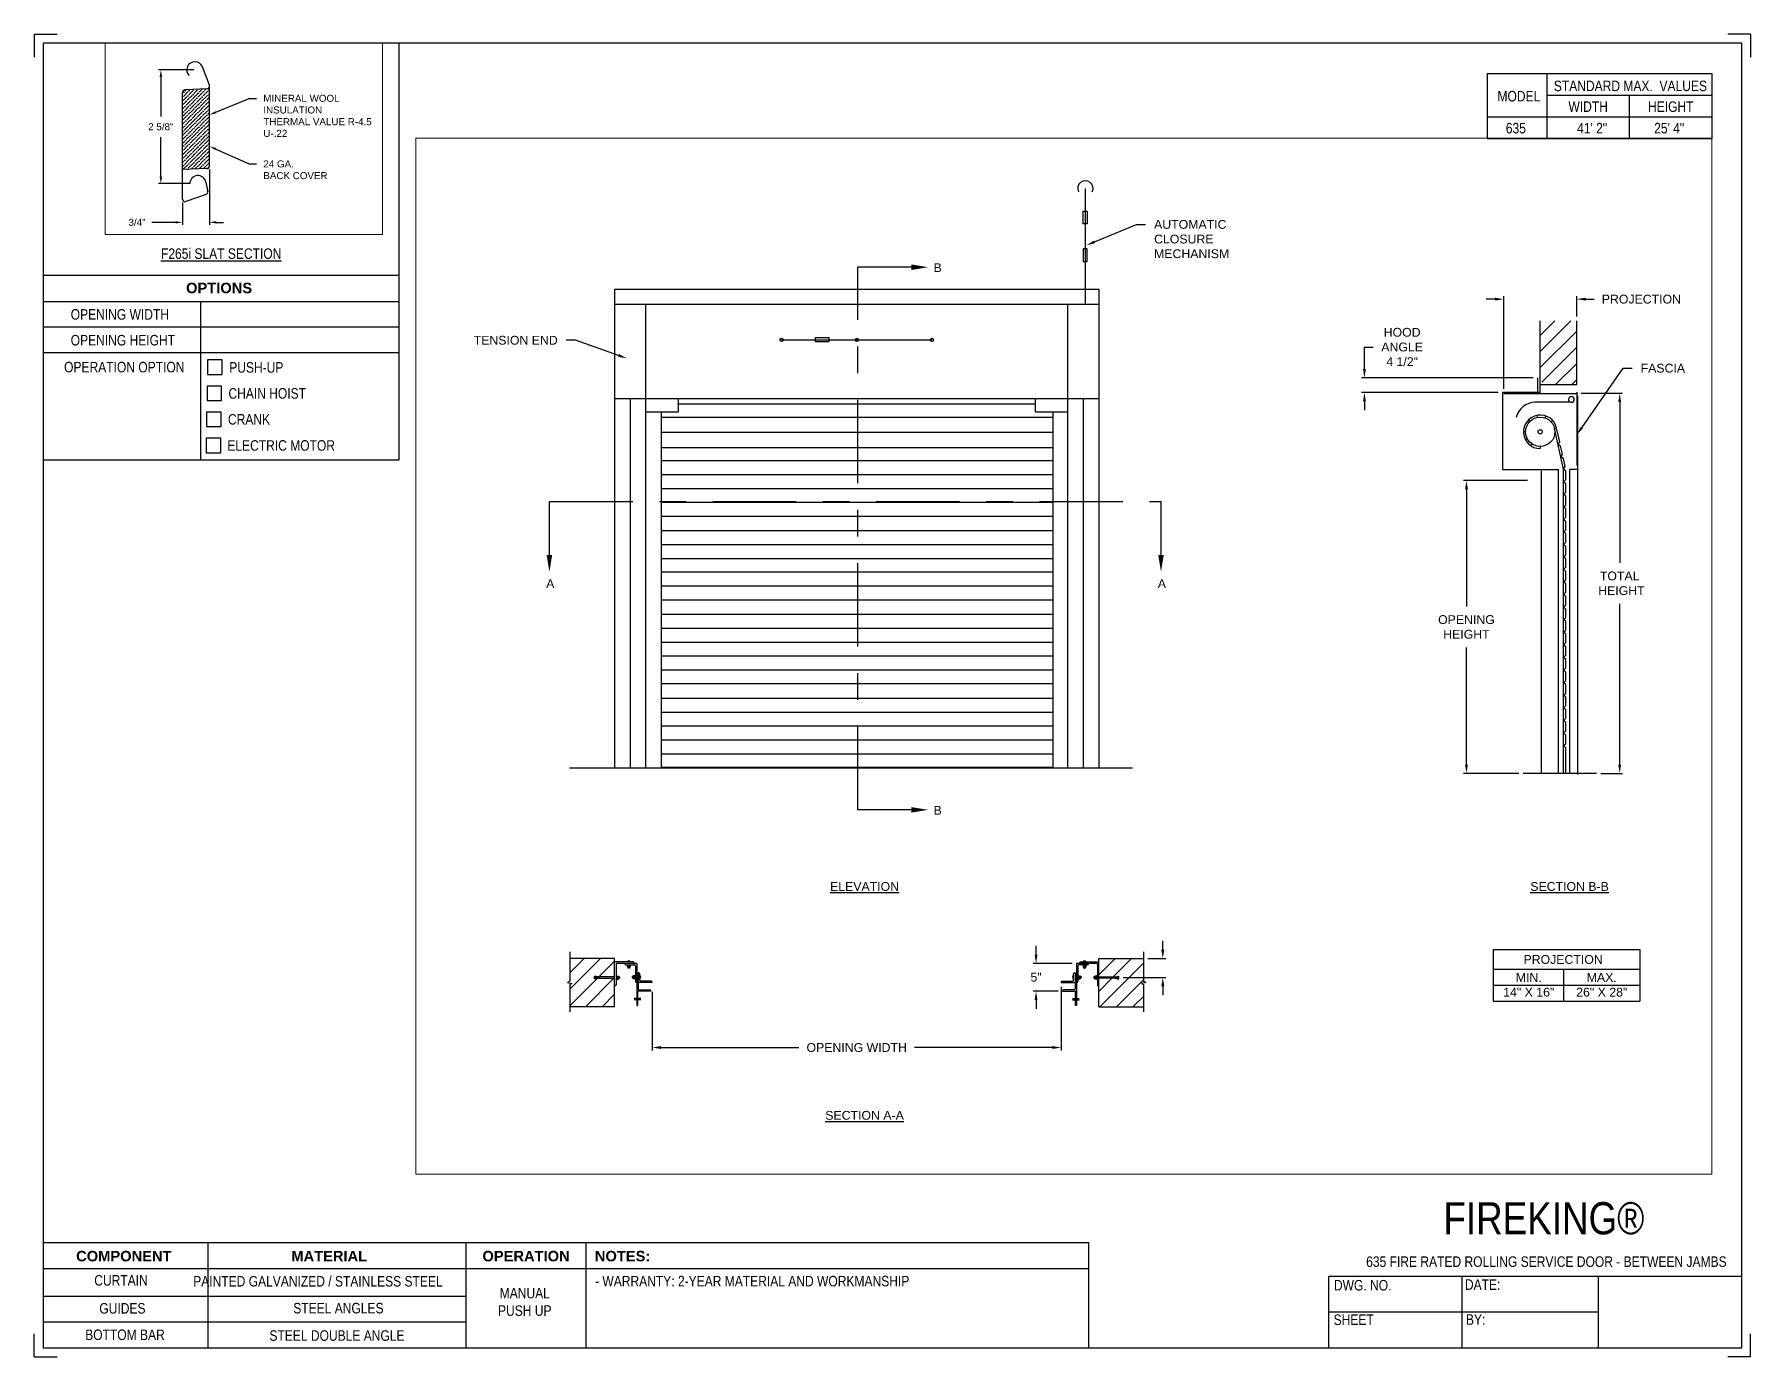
# Paper-space layout '635 BETWEEN JAMBS' of a CAD drawing. Header units: inches. Extents: x 0.1 to 10.9, y 0.1 to 8.4.
# The model-space entities are those that its viewports show. They can reach past a viewport. Long polylines and large blocks are cut down to what shows.
import ezdxf
from ezdxf import colors
from ezdxf.entities.mleader import LeaderData, LeaderLine
from ezdxf.math import Vec2, Vec3

# ---------------------------------------------------------------- set-up
doc = ezdxf.new("R2010")
doc.units = ezdxf.units.IN
doc.header["$LTSCALE"] = 0.25
doc.header["$MEASUREMENT"] = 0
doc.linetypes.add('CENTER', pattern=[2, 1.25, -0.25, 0.25, -0.25])
for name, color, linetype in [('635 BETWEEN JAMBS', 7, 'Continuous'), ('ANNOTATIONS', 1, 'Continuous'), ('DETAILS', 4, 'Continuous'), ('SECTION CUTS', 6, 'CENTER'), ('TITLE BLOCK', 7, 'Continuous')]:
    doc.layers.add(name, color=color, linetype=linetype)
doc.styles.add('ARIAL', font='arial.ttf', dxfattribs={"height": 0.09375})
doc.styles.add('CADdetails-DIMENSIONS', font='ARIALN.TTF', dxfattribs={"height": 2.38})
doc.styles.get("Standard").update_dxf_attribs({"font": 'romans.shx'})
doc.dimstyles.new('STANDARD$0', dxfattribs={"dimtxt": 0.09375, "dimasz": 0.09375, "dimexe": 0.03125, "dimexo": 0.046875, "dimgap": 0.09, "dimtad": 0, "dimtih": 1, "dimtoh": 1, "dimdec": 4, "dimzin": 0, "dimdsep": 46, "dimtxsty": 'ARIAL', "dimcen": 0.09, "dimadec": 0, "dimazin": 0, "dimtfac": 1, "dimtdec": 4, "dimtofl": 0, "dimtmove": 0, "dimatfit": 1, "dimfxl": 1, "dimtolj": 1, "dimtzin": 0, "dimarcsym": 0})

psp = doc.layouts.new('635 BETWEEN JAMBS')

# ---------------------------------------------------------------- texts
at = {"layer": 'TITLE BLOCK', "attachment_point": 2, "style": 'CADdetails-DIMENSIONS'}
for s, width, insert, char_height in [('MODEL', 0.28815, (9.45, 8.068), 0.0664), ('STANDARD MAX.  VALUES', 1.75949, (10.155, 8.133), 0.06641), ('WIDTH', 0.42908, (9.888, 8.002), 0.0664), ('HEIGHT', 0.42908, (10.41, 8.002), 0.0664), ('\\pxqc;635', 0.29952, (9.431, 7.866), 0.0664)]:
    psp.add_mtext_dynamic_manual_height_columns(s, width=width, gutter_width=1.363, heights=[0], dxfattribs=dict(at, insert=insert, char_height=char_height))
at = {"layer": 'TITLE BLOCK', "style": 'CADdetails-DIMENSIONS'}
for s, insert, char_height, width, attachment_point in [('41\' 2"', (9.913, 7.866), 0.0664, 1.75949, 2), ('25\' 4"', (10.4, 7.866), 0.0664, 1.75949, 2), ('{\\LF265i SLAT SECTION }', (1.248, 7.073), 0.06641, 1.75949, 2), ('{\\fArial|b1|i0|c0|p34;OPTIONS}', (1.235, 6.856), 0.06641, 1.75949, 2), ('OPENING WIDTH', (0.297, 6.689), 0.06641, 1.30693, 1), ('OPENING HEIGHT', (0.297, 6.526), 0.06641, 1.30693, 1), ('\\pxqc;OPERATION OPTION', (-0.13, 6.356), 0.06641, 1.53133, 1), ('PUSH-UP', (1.299, 6.354), 0.0664, 1.23928, 1), ('CHAIN HOIST', (1.294, 6.19), 0.06641, 1.53035, 1), ('CRANK', (1.291, 6.026), 0.0664, 1.53035, 1), ('ELECTRIC MOTOR', (1.287, 5.861), 0.06641, 1.53035, 1), ('\\A1;\\pxqc;\\PFIREKING®', (11.368, 1.384), 0.2031, 3.51998, 3), ('{\\fArial|b1|i0|c0|p34;COMPONENT}', (0.633, 0.738), 0.06641, 1.75949, 2), ('{\\fArial|b1|i0|c0|p34;MATERIAL}', (1.931, 0.738), 0.06641, 1.75949, 2), ('{\\fArial|b1|i0|c0|p34;OPERATION}', (3.175, 0.738), 0.06641, 1.75949, 2), ('{\\fArial|b1|i0|c0|p34;NOTES:}', (3.785, 0.738), 0.06641, 1.75949, 2), ('\\pxt13;635 FIRE RATED ROLLING SERVICE DOOR - BETWEEN JAMBS', (9.624, 0.703), 0.06641, 2.79915, 2), ('CURTAIN', (0.615, 0.585), 0.0664, 1.75949, 2), ('^IPAINTED GALVANIZED / STAINLESS STEEL', (1.849, 0.579), 0.06641, 2.24783, 2), ('\\pxql,t2;- WARRANTY: 2-YEAR MATERIAL AND WORKMANSHIP', (5.141, 0.58), 0.06641, 3.0597, 2), ('DWG. NO.', (8.463, 0.554), 0.0664, 1.75949, 2), ('DATE:', (9.221, 0.558), 0.0664, 1.75949, 2), ('\\pxqc;\\PMANUAL PUSH UP', (3.167, 0.615), 0.06641, 0.5006, 2), ('GUIDES', (0.624, 0.408), 0.0664, 1.75949, 2), ('STEEL ANGLES', (1.989, 0.409), 0.06641, 1.75949, 2), ('SHEET', (8.406, 0.336), 0.0664, 1.75949, 2), ('BY:', (9.177, 0.337), 0.0664, 1.75949, 2), ('BOTTOM BAR', (0.64, 0.241), 0.0664, 1.75949, 2), ('STEEL DOUBLE ANGLE', (1.98, 0.236), 0.06641, 1.75949, 2)]:
    psp.add_mtext(s, dxfattribs=dict(at, insert=insert, char_height=char_height, width=width, attachment_point=attachment_point))

msp = doc.modelspace()

# ---------------------------------------------------------------- texts
at = {"layer": 'ANNOTATIONS', "char_height": 0.09375, "attachment_point": 2, "style": 'ARIAL'}
for s, insert, width in [('{\\LELEVATION}', (179.51043, 257.13267), 3.0834986), ('{\\LSECTION B-B}', (187.02175, 257.13267), 1.3823677), ('{\\LSECTION A-A}', (179.51043, 254.69485), 1.3823677)]:
    msp.add_mtext(s, dxfattribs=dict(at, insert=insert, width=width))
for s, width, insert in [('PROJECTION ', 1.7594917, (186.95308, 256.35541)), ('MIN.\\P14" X 16" ', 0.6711642, (186.58706, 256.16342)), ('MAX.\\P26" X 28"', 0.7869326, (187.36471, 256.16342))]:
    msp.add_mtext_dynamic_manual_height_columns(s, width=width, gutter_width=1.36268, heights=[0], dxfattribs=dict(at, insert=insert))
at = {"layer": 'SECTION CUTS', "style": 'ARIAL'}
for s, p in [('B', (180.24585, 263.63054)), ('A', (176.11852, 260.26491)), ('A', (182.63448, 260.26491)), ('B', (180.24585, 257.85032))]:
    msp.add_text(s, height=0.09375, dxfattribs=at).set_placement(p)

# ---------------------------------------------------------------- blocks, each defined once
blk = doc.blocks.new('*D7')
at = {"layer": 'ANNOTATIONS', "color": 0, "lineweight": -2, "transparency": 16777216}
for p, q in [((181.605, 256.016), (181.605, 255.339)), ((177.249, 255.964), (177.249, 255.339)), ((177.342, 255.37), (178.81, 255.37)), ((181.511, 255.37), (180.043, 255.37))]:
    blk.add_line(p, q, dxfattribs=at)
at = {"layer": 'ANNOTATIONS', "color": 0, "transparency": 16777216}
for points in [[(177.342, 255.386), (177.342, 255.355), (177.249, 255.37)], [(181.511, 255.386), (181.511, 255.355), (181.605, 255.37)]]:
    blk.add_solid(points, dxfattribs=at)
at = {"layer": 'defpoints', "color": 0, "transparency": 16777216}
for p in [(177.249, 256.01), (181.605, 256.063), (181.605, 255.37)]:
    blk.add_point(p, dxfattribs=at)
at = {"layer": 'ANNOTATIONS', "color": 0, "transparency": 16777216, "insert": (179.427, 255.37), "char_height": 0.09375, "attachment_point": 5, "style": 'ARIAL'}
blk.add_mtext('\\A1;OPENING WIDTH', dxfattribs=at)
blk = doc.blocks.new('*D3')
at = {"layer": 'ANNOTATIONS', "color": 0, "lineweight": -2, "transparency": 16777216}
for p, q in [((186.227, 263.342), (186.133, 263.342)), ((186.32, 262.386), (186.32, 263.374)), ((187.098, 263.159), (187.098, 263.374)), ((187.192, 263.342), (187.285, 263.342))]:
    blk.add_line(p, q, dxfattribs=at)
at = {"layer": 'ANNOTATIONS', "color": 0, "transparency": 16777216}
for points in [[(186.227, 263.358), (186.227, 263.327), (186.32, 263.342)], [(187.192, 263.358), (187.192, 263.327), (187.098, 263.342)]]:
    blk.add_solid(points, dxfattribs=at)
at = {"layer": 'defpoints', "color": 0, "transparency": 16777216}
for p in [(187.098, 263.342), (187.098, 263.112, 0), (186.32, 262.339, 0)]:
    blk.add_point(p, dxfattribs=at)
at = {"layer": 'ANNOTATIONS', "color": 0, "transparency": 16777216, "insert": (187.787, 263.342), "char_height": 0.09375, "attachment_point": 5, "style": 'ARIAL'}
blk.add_mtext('\\A1;PROJECTION', dxfattribs=at)
blk = doc.blocks.new('*D4')
at = {"layer": 'ANNOTATIONS', "color": 0, "lineweight": -2, "transparency": 16777216}
for p, q in [((184.836, 262.598), (184.836, 262.832)), ((184.836, 262.832), (184.93, 262.832)), ((186.634, 262.504), (184.805, 262.504)), ((186.261, 262.347), (184.805, 262.347)), ((184.836, 262.254), (184.836, 262.16))]:
    blk.add_line(p, q, dxfattribs=at)
at = {"layer": 'ANNOTATIONS', "color": 0, "transparency": 16777216}
for points in [[(184.821, 262.598), (184.852, 262.598), (184.836, 262.504)], [(184.821, 262.254), (184.852, 262.254), (184.836, 262.347)]]:
    blk.add_solid(points, dxfattribs=at)
at = {"layer": 'defpoints', "color": 0, "transparency": 16777216}
for p in [(186.68, 262.504, 0), (184.836, 262.347), (186.308, 262.347, 0)]:
    blk.add_point(p, dxfattribs=at)
at = {"layer": 'ANNOTATIONS', "color": 0, "transparency": 16777216, "insert": (185.238, 262.832), "char_height": 0.0938, "attachment_point": 5, "style": 'ARIAL'}
blk.add_mtext('\\A1;HOOD\\PANGLE\\P4 1/2"', dxfattribs=at)
blk = doc.blocks.new('*D5')
at = {"layer": 'ANNOTATIONS', "color": 0, "lineweight": -2, "transparency": 16777216}
for p, q in [((186.574, 261.409), (185.892, 261.409)), ((185.923, 261.316), (185.923, 260.068)), ((185.923, 258.385), (185.923, 259.633)), ((186.481, 258.291), (185.892, 258.291))]:
    blk.add_line(p, q, dxfattribs=at)
at = {"layer": 'ANNOTATIONS', "color": 0, "transparency": 16777216}
for points in [[(185.908, 261.316), (185.939, 261.316), (185.923, 261.409)], [(185.908, 258.385), (185.939, 258.385), (185.923, 258.291)]]:
    blk.add_solid(points, dxfattribs=at)
at = {"layer": 'defpoints', "color": 0, "transparency": 16777216}
for p in [(186.62, 261.409, 0), (185.923, 258.291), (186.528, 258.291, 0)]:
    blk.add_point(p, dxfattribs=at)
at = {"layer": 'ANNOTATIONS', "color": 0, "transparency": 16777216, "insert": (185.923, 259.85), "char_height": 0.09375, "attachment_point": 5, "style": 'ARIAL'}
blk.add_mtext('\\A1;OPENING\\PHEIGHT', dxfattribs=at)
blk = doc.blocks.new('*D6')
at = {"layer": 'ANNOTATIONS', "color": 0, "lineweight": -2, "transparency": 16777216}
for p, q in [((187.145, 262.339), (187.587, 262.339)), ((187.556, 262.245), (187.556, 260.532)), ((187.556, 258.385), (187.556, 260.098)), ((187.356, 258.291), (187.587, 258.291))]:
    blk.add_line(p, q, dxfattribs=at)
at = {"layer": 'ANNOTATIONS', "color": 0, "transparency": 16777216}
for points in [[(187.54, 262.245), (187.571, 262.245), (187.556, 262.339)], [(187.54, 258.385), (187.571, 258.385), (187.556, 258.291)]]:
    blk.add_solid(points, dxfattribs=at)
at = {"layer": 'defpoints', "color": 0, "transparency": 16777216}
for p in [(187.098, 262.339, 0), (187.309, 258.291, 0), (187.556, 258.291)]:
    blk.add_point(p, dxfattribs=at)
at = {"layer": 'ANNOTATIONS', "color": 0, "transparency": 16777216, "insert": (187.556, 260.315), "char_height": 0.0938, "attachment_point": 5, "style": 'ARIAL'}
blk.add_mtext('\\A1;TOTAL\\P HEIGHT', dxfattribs=at)
blk = doc.blocks.new('*D1')
at = {"layer": 'ANNOTATIONS', "color": 0, "lineweight": -2, "transparency": 16777216}
for p, q in [((182.688, 256.413), (182.688, 256.506)), ((182.529, 256.319), (182.719, 256.319)), ((182.267, 256.115), (182.719, 256.115)), ((182.688, 256.021), (182.688, 255.927))]:
    blk.add_line(p, q, dxfattribs=at)
at = {"layer": 'ANNOTATIONS', "color": 0, "transparency": 16777216}
for points in [[(182.672, 256.413), (182.704, 256.413), (182.688, 256.319)], [(182.672, 256.021), (182.704, 256.021), (182.688, 256.115)]]:
    blk.add_solid(points, dxfattribs=at)
at = {"layer": 'defpoints', "color": 0, "transparency": 16777216}
for p in [(182.482, 256.319), (182.221, 256.115), (182.688, 256.115)]:
    blk.add_point(p, dxfattribs=at)
blk = doc.blocks.new('*D2')
at = {"layer": 'ANNOTATIONS', "color": 0, "lineweight": -2, "transparency": 16777216}
for p, q in [((181.338, 256.361), (181.338, 256.454)), ((181.721, 256.267), (181.306, 256.267)), ((181.573, 255.97), (181.306, 255.97)), ((181.338, 255.876), (181.338, 255.783))]:
    blk.add_line(p, q, dxfattribs=at)
at = {"layer": 'ANNOTATIONS', "color": 0, "transparency": 16777216}
for points in [[(181.322, 256.361), (181.353, 256.361), (181.338, 256.267)], [(181.322, 255.876), (181.353, 255.876), (181.338, 255.97)]]:
    blk.add_solid(points, dxfattribs=at)
at = {"layer": 'defpoints', "color": 0, "transparency": 16777216}
for p in [(181.338, 256.267), (181.768, 256.267), (181.62, 255.97)]:
    blk.add_point(p, dxfattribs=at)
at = {"layer": 'ANNOTATIONS', "color": 0, "transparency": 16777216, "insert": (181.338, 256.119), "char_height": 0.0938, "attachment_point": 5, "style": 'ARIAL'}
blk.add_mtext('\\A1;5"', dxfattribs=at)
blk = doc.blocks.new('*D8')
at = {"layer": 'ANNOTATIONS', "color": 0, "lineweight": -2, "transparency": 16777216}
for p, q in [((171.24, 256.362), (170.77, 256.362)), ((170.801, 256.268), (170.801, 255.74)), ((170.801, 254.934), (170.801, 255.463)), ((171.198, 254.841), (170.77, 254.841))]:
    blk.add_line(p, q, dxfattribs=at)
at = {"layer": 'ANNOTATIONS', "color": 0, "transparency": 16777216}
for points in [[(170.785, 256.268), (170.817, 256.268), (170.801, 256.362)], [(170.785, 254.934), (170.817, 254.934), (170.801, 254.841)]]:
    blk.add_solid(points, dxfattribs=at)
at = {"layer": 'defpoints', "color": 0, "transparency": 16777216}
for p in [(171.287, 256.362), (170.801, 254.841), (171.245, 254.841)]:
    blk.add_point(p, dxfattribs=at)
at = {"layer": 'ANNOTATIONS', "color": 0, "transparency": 16777216, "insert": (170.801, 255.601), "char_height": 0.0938, "attachment_point": 5, "style": 'ARIAL'}
blk.add_mtext('\\A1;2 5/8"', dxfattribs=at)
blk = doc.blocks.new('*D9')
at = {"layer": 'ANNOTATIONS', "color": 0, "lineweight": -2, "transparency": 16777216}
for p, q in [((171.45, 255.032), (171.45, 254.293)), ((171.09, 254.588), (171.09, 254.293)), ((170.997, 254.324), (170.682, 254.324)), ((171.544, 254.324), (171.638, 254.324))]:
    blk.add_line(p, q, dxfattribs=at)
at = {"layer": 'ANNOTATIONS', "color": 0, "transparency": 16777216}
for points in [[(170.997, 254.34), (170.997, 254.308), (171.09, 254.324)], [(171.544, 254.34), (171.544, 254.308), (171.45, 254.324)]]:
    blk.add_solid(points, dxfattribs=at)
at = {"layer": 'defpoints', "color": 0, "transparency": 16777216}
for p in [(171.45, 255.078), (171.09, 254.635), (171.45, 254.324)]:
    blk.add_point(p, dxfattribs=at)
at = {"layer": 'ANNOTATIONS', "color": 0, "transparency": 16777216, "insert": (170.483, 254.324), "char_height": 0.0938, "attachment_point": 5, "style": 'ARIAL'}
blk.add_mtext('\\A1;3/4"', dxfattribs=at)

# ---------------------------------------------------------------- dimensions: what is measured, and where the dimension line sits
at = {"layer": 'ANNOTATIONS'}
for base, p1, p2, text, picture, middle in [((187.09791, 263.34244), (186.32049, 262.3388, 0.00014), (187.09791, 263.112, 0.00014), 'PROJECTION', '*D3', (187.78702, 263.34244)), ((171.45016, 254.32408), (171.09029, 254.63476), (171.45016, 255.07841), '3/4"', '*D9', (170.48324, 254.32408))]:
    dim = msp.add_linear_dim(base=base, p1=p1, p2=p2, text=text, dimstyle='STANDARD$0', dxfattribs=at)
    dim.commit()
    dim.dimension.update_dxf_attribs({"geometry": picture, "text_midpoint": middle, "dimtype": 160})
for base, p1, p2, angle, text, picture, middle in [((184.83614, 262.34725), (186.68047, 262.50437, 0.00014), (186.30781, 262.34725, 0.00014), 90, 'HOOD\\PANGLE\\P4 1/2"', '*D4', (185.23837, 262.8324)), ((181.33773, 256.26699), (181.61965, 255.97023), (181.76803, 256.26699), 90, '5"', '*D2', (181.33773, 256.11861)), ((182.688, 256.1149), (182.48239, 256.31893), (182.22059, 256.1149), 270, ' ', '*D1', (182.688, 256.21691))]:
    dim = msp.add_linear_dim(base=base, p1=p1, p2=p2, angle=angle, text=text, dimstyle='STANDARD$0', dxfattribs=at)
    dim.commit()
    dim.dimension.update_dxf_attribs({"geometry": picture, "text_midpoint": middle, "dimtype": 160})
for base, p1, p2, text, picture, middle in [((187.55559, 258.29114), (187.09791, 262.3388, 0.00014), (187.30917, 258.29114, 0.00014), 'TOTAL\\P HEIGHT', '*D6', (187.55559, 260.31497)), ((185.92333, 258.29114), (186.62047, 261.40928, 0.00014), (186.52752, 258.29114, 0.00014), 'OPENING\\PHEIGHT', '*D5', (185.92333, 259.85021)), ((170.80093, 254.84062), (171.28683, 256.36169), (171.24535, 254.84062), '2 5/8"', '*D8', (170.80093, 255.60115))]:
    dim = msp.add_linear_dim(base=base, p1=p1, p2=p2, angle=90, text=text, dimstyle='STANDARD$0', dxfattribs=at)
    dim.commit()
    dim.dimension.update_dxf_attribs({"geometry": picture, "text_midpoint": middle})
dim = msp.add_linear_dim(base=(181.60481, 255.3703), p1=(177.24851, 256.01039), p2=(181.60481, 256.06297), text='OPENING WIDTH', dimstyle='STANDARD$0', dxfattribs=at)
dim.commit()
dim.dimension.update_dxf_attribs({"geometry": '*D7', "text_midpoint": (179.42666, 255.3703)})

# ---------------------------------------------------------------- hatches: boundary and pattern name
at = {"layer": '635 BETWEEN JAMBS'}
h = msp.add_hatch(dxfattribs=at)
h.set_pattern_fill('ANSI31', color=256)
h.set_pattern_definition([(45, (-17.54448, 0.20363), (-0.08838835, 0.08838835), [])])
h.paths.add_polyline_path([(176.84788, 256.02958), (176.84788, 256.10748), (176.67725, 256.10748), (176.64386, 256.10377), (176.64386, 256.10006), (176.63273, 256.10006), (176.63273, 256.1149), (176.63273, 256.12603), (176.64015, 256.12974), (176.64386, 256.12974), (176.64386, 256.12603), (176.67725, 256.12232), (176.84788, 256.12232), (176.84788, 256.28183), (176.84788, 256.31893), (176.37093, 256.31893), (176.37093, 256.07706), (176.34583, 256.06272), (176.3932, 256.05305), (176.37093, 256.04138), (176.37093, 255.8033), (176.84788, 255.8033)])
h.paths.add_polyline_path([(182.48239, 256.04138), (182.46012, 256.05305), (182.5075, 256.06272), (182.48239, 256.07706), (182.48239, 256.31893), (182.00544, 256.31893), (182.00544, 256.28183), (182.00544, 256.12232), (182.17608, 256.12232), (182.20947, 256.12603), (182.20947, 256.12974), (182.22059, 256.12974), (182.22059, 256.1149), (182.22059, 256.10377), (182.21317, 256.10006), (182.20947, 256.10006), (182.20947, 256.10377), (182.17608, 256.10748), (182.00544, 256.10748), (182.00544, 256.02958), (182.00544, 255.8033), (182.48239, 255.8033)])
at = {"layer": 'DETAILS'}
h = msp.add_hatch(dxfattribs=at)
h.set_pattern_fill('ANSI36', color=256, scale=0.289727, style=0)
h.set_pattern_definition([(45, (169.50241, 253.48502), (0.01920635, 0.0704233), [0.0905396, -0.0181079, 0, -0.0181079])])
h.paths.add_polyline_path([(171.45016, 256.13064, -0.29895926), (171.41913, 256.10821), (171.12494, 256.09549, 0.40161616), (171.09029, 256.05931), (171.09029, 255.02817), (171.41551, 255.04223, 0.40161616), (171.45016, 255.07841)])

# ---------------------------------------------------------------- linework, layer by layer
at = {"layer": '635 BETWEEN JAMBS'}
for p, q in [((181.86396, 263.28777), (181.86396, 264.5225)), ((181.83824, 264.14307), (181.83824, 264.27812)), ((181.83824, 264.27812), (181.88325, 264.27812)), ((181.88325, 264.27812), (181.88325, 264.14307)), ((181.88325, 264.14307), (181.83824, 264.14307)), ((181.88325, 264.14307), (181.88325, 264.14307)), ((181.88325, 263.87941), (181.83824, 263.87941)), ((181.83824, 263.87941), (181.83824, 263.74436)), ((181.88325, 263.74436), (181.88325, 263.87941)), ((181.83824, 263.74436), (181.88325, 263.74436)), ((181.83824, 263.74436), (181.83824, 263.74436)), ((176.84788, 263.44854), (176.84788, 258.35529)), ((176.84788, 263.44854), (182.00544, 263.44854)), ((182.00544, 263.44854), (182.00544, 258.35529)), ((176.84788, 263.28777), (182.00544, 263.28777)), ((177.17586, 263.28777), (177.17586, 258.34886)), ((181.67747, 258.34886), (181.67747, 263.28777)), ((186.70497, 263.112, 0.00014), (186.70497, 262.33458, 0.00014)), ((187.09791, 262.43175, 0.00014), (187.09791, 263.112, 0.00014)), ((178.62602, 262.90835), (180.22963, 262.90835)), ((178.98936, 262.88906), (178.98936, 262.93407)), ((178.98936, 262.93407), (179.13084, 262.93407)), ((179.13084, 262.88906), (178.98936, 262.88906)), ((178.98936, 262.88906), (178.98936, 262.88906)), ((179.13084, 262.93407), (179.13084, 262.88906)), ((186.68047, 262.50437, 0.00014), (186.68047, 262.35993, 0.00014)), ((186.7092, 262.43175, 0.00014), (187.09791, 262.43175, 0.00014)), ((176.84788, 262.28455), (181.99901, 262.28455)), ((177.01509, 262.27812), (177.01509, 258.35529)), ((177.5167, 262.22668), (181.32377, 262.22668)), ((177.52313, 262.28455), (177.52313, 262.14307)), ((181.3302, 262.14307), (181.3302, 262.28455)), ((181.83824, 262.27812), (181.83824, 258.35529)), ((186.7092, 262.34725, 0.00014), (186.30781, 262.34725, 0.00014)), ((186.30781, 262.34725, 0.00014), (186.30781, 261.52758, 0.00014)), ((186.32049, 262.3388, 0.00014), (187.09791, 262.3388, 0.00014)), ((187.04128, 262.24308, 0.00001), (186.65595, 262.24308, 0.00001)), ((187.09791, 262.35148, 0.00014), (187.09791, 261.56983, 0.00014)), ((187.10636, 262.31345, 0.00014), (187.10636, 258.27847, 0.00014)), ((177.17586, 262.14307), (177.52313, 262.14307)), ((177.34306, 262.14307), (177.34306, 258.34886)), ((177.34949, 262.0852), (181.5167, 262.0852)), ((181.3302, 262.14307), (181.67104, 262.14307)), ((181.5167, 262.14307), (181.5167, 258.34886)), ((186.59903, 262.04005, 0), (186.58334, 262.05591, 0)), ((186.68099, 262.0827, 0), (186.67701, 262.10464, 0)), ((186.76108, 262.07622, 0), (186.76854, 262.09724, 0)), ((186.82368, 262.03491, 0), (186.84008, 262.05003, 0)), ((177.34949, 261.92443), (181.5167, 261.92443)), ((186.55269, 261.92902, 0), (186.53038, 261.92902, 0)), ((186.55105, 261.84565, 0), (186.57077, 261.85607, 0)), ((186.86124, 261.96335, 0.00014), (186.883, 261.96826, 0.00014)), ((186.95848, 261.5318, 0.00014), (186.86124, 261.96335, 0.00014)), ((186.91628, 261.82059, 0.00014), (186.883, 261.96826, 0.00014)), ((177.34949, 261.76365), (181.51026, 261.76365)), ((186.60913, 261.781, 0), (186.6216, 261.7995, 0)), ((186.70887, 261.77284, 0), (186.70887, 261.75053, 0)), ((186.89946, 261.79373, 0.00014), (186.91628, 261.82059, 0.00014)), ((186.92617, 261.77668, 0.00014), (186.89946, 261.79373, 0.00014)), ((186.94579, 261.68963, 0.00014), (186.92617, 261.77668, 0.00014)), ((186.92897, 261.66277, 0.00014), (186.94579, 261.68963, 0.00014)), ((177.34949, 261.62217), (181.5167, 261.62217)), ((186.30781, 261.52758, 0.00014), (186.90778, 261.52758, 0.00014)), ((186.72187, 258.29114, 0.00014), (186.72187, 261.5149, 0.00014)), ((186.90271, 258.29114, 0.00014), (186.90271, 261.52335, 0.00014)), ((186.95568, 261.64572, 0.00014), (186.92897, 261.66277, 0.00014)), ((186.9753, 261.55866, 0.00014), (186.95568, 261.64572, 0.00014)), ((186.95848, 261.5318, 0.00014), (186.9753, 261.55866, 0.00014)), ((186.95848, 258.29114, 0.00014), (186.95848, 261.5318, 0.00014)), ((186.98079, 261.5093, 0.00014), (186.95848, 261.5318, 0.00014)), ((186.98079, 261.42006, 0.00014), (186.98079, 261.5093, 0.00014)), ((187.02608, 258.29114, 0.00014), (187.02608, 261.52758, 0.00014)), ((187.10636, 261.52758, 0.00014), (187.02608, 261.52758, 0.00014)), ((177.34949, 261.47426), (181.5167, 261.47426)), ((177.34949, 261.32635), (181.5167, 261.32635)), ((186.95848, 261.39756, 0.00014), (186.98079, 261.42006, 0.00014)), ((186.98079, 261.37505, 0.00014), (186.95848, 261.39756, 0.00014)), ((186.98079, 261.28582, 0.00014), (186.98079, 261.37505, 0.00014)), ((177.34949, 261.17844), (181.5167, 261.17844)), ((186.95848, 261.26331, 0.00014), (186.98079, 261.28582, 0.00014)), ((186.98079, 261.24176, 0.00014), (186.95848, 261.26427, 0.00014)), ((186.95848, 261.13002, 0.00014), (186.98079, 261.15253, 0.00014)), ((186.98079, 261.10847, 0.00014), (186.95848, 261.13098, 0.00014)), ((186.98079, 261.15253, 0.00014), (186.98079, 261.24176, 0.00014)), ((177.34949, 261.03053), (181.5167, 261.03053)), ((186.95848, 260.99673, 0.00014), (186.98079, 261.01923, 0.00014)), ((186.98079, 260.97518, 0.00014), (186.95848, 260.99768, 0.00014)), ((186.98079, 261.01923, 0.00014), (186.98079, 261.10847, 0.00014)), ((186.98079, 260.88594, 0.00014), (186.98079, 260.97518, 0.00014)), ((177.34949, 260.87619), (181.5167, 260.87619)), ((186.95848, 260.86344, 0.00014), (186.98079, 260.88594, 0.00014)), ((186.98079, 260.84189, 0.00014), (186.95848, 260.86439, 0.00014)), ((186.98079, 260.75265, 0.00014), (186.98079, 260.84189, 0.00014)), ((177.34949, 260.72828), (181.5167, 260.72828)), ((177.34949, 260.58037), (181.5167, 260.58037)), ((186.95848, 260.73015, 0.00014), (186.98079, 260.75265, 0.00014)), ((186.98079, 260.7086, 0.00014), (186.95848, 260.7311, 0.00014)), ((186.95848, 260.59686, 0.00014), (186.98079, 260.61936, 0.00014)), ((186.98079, 260.57531, 0.00014), (186.95848, 260.59781, 0.00014)), ((186.98079, 260.61936, 0.00014), (186.98079, 260.7086, 0.00014)), ((186.98079, 260.48607, 0.00014), (186.98079, 260.57531, 0.00014)), ((181.5167, 260.43246), (177.34949, 260.43246)), ((186.95848, 260.46357, 0.00014), (186.98079, 260.48607, 0.00014)), ((186.98079, 260.44202, 0.00014), (186.95848, 260.46452, 0.00014)), ((186.98079, 260.35278, 0.00014), (186.98079, 260.44202, 0.00014)), ((181.5167, 260.28455), (177.34949, 260.28455)), ((186.95848, 260.33027, 0.00014), (186.98079, 260.35278, 0.00014)), ((186.98079, 260.30872, 0.00014), (186.95848, 260.33123, 0.00014)), ((186.95848, 260.19698, 0.00014), (186.98079, 260.21949, 0.00014)), ((186.98079, 260.21949, 0.00014), (186.98079, 260.30872, 0.00014)), ((181.5167, 260.13664), (177.34949, 260.13664)), ((186.98079, 260.17543, 0.00014), (186.95848, 260.19794, 0.00014)), ((186.95848, 260.06369, 0.00014), (186.98079, 260.0862, 0.00014)), ((186.98079, 260.04119, 0.00014), (186.95848, 260.06369, 0.00014)), ((186.98079, 260.0862, 0.00014), (186.98079, 260.17543, 0.00014)), ((186.98079, 259.95195, 0.00014), (186.98079, 260.04119, 0.00014)), ((181.5167, 259.9823), (177.34949, 259.9823)), ((186.95848, 259.92945, 0.00014), (186.98079, 259.95195, 0.00014)), ((186.98079, 259.90694, 0.00014), (186.95848, 259.92945, 0.00014)), ((186.98079, 259.81771, 0.00014), (186.98079, 259.90694, 0.00014)), ((181.5167, 259.83439), (177.34949, 259.83439)), ((181.5167, 259.68648), (177.34949, 259.68648)), ((186.95848, 259.7952, 0.00014), (186.98079, 259.81771, 0.00014)), ((186.98079, 259.77269, 0.00014), (186.95848, 259.7952, 0.00014)), ((186.95848, 259.66095, 0.00014), (186.98079, 259.68346, 0.00014)), ((186.98079, 259.63845, 0.00014), (186.95848, 259.66095, 0.00014)), ((186.98079, 259.68346, 0.00014), (186.98079, 259.77269, 0.00014)), ((181.5167, 259.53857), (177.34949, 259.53857)), ((186.95848, 259.5267, 0.00014), (186.98079, 259.54921, 0.00014)), ((186.98079, 259.5042, 0.00014), (186.95848, 259.5267, 0.00014)), ((186.98079, 259.54921, 0.00014), (186.98079, 259.63845, 0.00014)), ((186.98079, 259.41496, 0.00014), (186.98079, 259.5042, 0.00014)), ((181.5167, 259.39066), (177.34949, 259.39066)), ((186.95848, 259.39246, 0.00014), (186.98079, 259.41496, 0.00014)), ((186.98079, 259.36995, 0.00014), (186.95848, 259.39246, 0.00014)), ((186.98079, 259.28072, 0.00014), (186.98079, 259.36995, 0.00014)), ((181.5167, 259.24275), (177.34949, 259.24275)), ((186.95848, 259.25821, 0.00014), (186.98079, 259.28072, 0.00014)), ((186.98079, 259.2357, 0.00014), (186.95848, 259.25821, 0.00014)), ((186.95848, 259.12396, 0.00014), (186.98079, 259.14647, 0.00014)), ((186.98079, 259.10146, 0.00014), (186.95848, 259.12396, 0.00014)), ((186.98079, 259.14647, 0.00014), (186.98079, 259.2357, 0.00014)), ((181.5167, 259.08841), (177.34949, 259.08841)), ((181.5167, 258.9405), (177.34949, 258.9405)), ((186.95848, 258.98972, 0.00014), (186.98079, 259.01222, 0.00014)), ((186.98079, 258.96721, 0.00014), (186.95848, 258.98972, 0.00014)), ((186.98079, 259.01222, 0.00014), (186.98079, 259.10146, 0.00014)), ((186.98079, 258.87798, 0.00014), (186.98079, 258.96721, 0.00014)), ((181.5167, 258.79259), (177.34949, 258.79259)), ((186.95848, 258.85547, 0.00014), (186.98079, 258.87798, 0.00014)), ((186.98079, 258.83296, 0.00014), (186.95848, 258.85547, 0.00014)), ((186.98079, 258.74373, 0.00014), (186.98079, 258.83296, 0.00014)), ((181.5167, 258.64468), (177.34949, 258.64468)), ((186.95848, 258.72122, 0.00014), (186.98079, 258.74373, 0.00014)), ((186.98079, 258.69872, 0.00014), (186.95848, 258.72122, 0.00014)), ((186.95848, 258.58697, 0.00014), (186.98079, 258.60948, 0.00014)), ((186.98079, 258.56447, 0.00014), (186.95848, 258.58697, 0.00014)), ((186.98079, 258.60948, 0.00014), (186.98079, 258.69872, 0.00014)), ((186.98079, 258.29114, 0.00014), (186.98079, 258.56447, 0.00014)), ((181.5167, 258.49677), (177.34949, 258.49677)), ((176.36557, 258.34886), (182.36557, 258.34886)), ((177.34306, 258.35529), (181.51026, 258.35529)), ((186.52752, 258.29114, 0.00014), (187.30917, 258.29114, 0.00014)), ((176.37093, 256.38941), (176.37093, 256.07706)), ((182.48239, 256.38941), (182.48239, 256.07706)), ((176.84788, 256.31893), (176.37093, 256.31893)), ((176.84788, 255.8033), (176.84788, 256.31893)), ((177.0482, 256.28183), (176.84788, 256.28183)), ((176.86272, 256.2571), (176.86272, 256.03948)), ((177.08529, 256.26699), (176.87262, 256.26699)), ((176.95546, 256.26699), (176.95546, 256.26205)), ((176.96535, 256.25216), (177.06056, 256.25216)), ((176.98143, 256.25216), (176.98143, 256.24474)), ((176.98143, 256.24474), (177.01852, 256.24474)), ((176.98514, 256.24474), (176.98514, 256.22619)), ((177.01481, 256.22619), (176.98514, 256.22619)), ((176.99256, 256.21506), (176.99256, 256.24474)), ((177.00739, 256.21506), (176.99256, 256.21506)), ((177.00739, 256.24474), (177.00739, 256.21506)), ((177.01481, 256.24474), (177.01481, 256.22619)), ((177.01852, 256.25216), (177.01852, 256.24474)), ((177.0482, 256.28183), (177.0482, 256.27689)), ((177.07046, 256.24226), (177.07046, 256.07286)), ((177.08529, 256.26699), (177.08529, 255.89233)), ((181.98071, 256.26699), (181.76803, 256.26699)), ((181.76803, 256.26699), (181.76803, 255.89233)), ((181.78287, 256.24226), (181.78287, 256.07286)), ((181.88797, 256.25216), (181.79276, 256.25216)), ((181.80513, 256.28183), (181.80513, 256.27689)), ((181.80513, 256.28183), (182.00544, 256.28183)), ((181.8348, 256.25216), (181.8348, 256.24474)), ((181.8719, 256.24474), (181.8348, 256.24474)), ((181.83851, 256.24474), (181.83851, 256.22619)), ((181.83851, 256.22619), (181.86819, 256.22619)), ((181.84593, 256.24474), (181.84593, 256.21506)), ((181.84593, 256.21506), (181.86077, 256.21506)), ((181.86077, 256.21506), (181.86077, 256.24474)), ((181.86819, 256.24474), (181.86819, 256.22619)), ((181.8719, 256.25216), (181.8719, 256.24474)), ((181.89786, 256.26699), (181.89786, 256.26205)), ((181.9906, 256.2571), (181.9906, 256.03948)), ((182.00544, 256.31893), (182.48239, 256.31893)), ((182.00544, 255.8033), (182.00544, 256.31893)), ((176.37093, 256.07706), (176.34583, 256.06272)), ((176.34583, 256.06272), (176.3932, 256.05305)), ((176.3932, 256.05305), (176.37093, 256.04138)), ((176.37093, 256.04138), (176.37093, 255.75137)), ((176.63644, 256.12603), (176.63273, 256.12603)), ((176.63273, 256.10377), (176.63273, 256.12603)), ((176.63644, 256.10377), (176.63273, 256.10377)), ((176.63644, 256.12603), (176.63644, 256.10377)), ((176.64386, 256.12974), (176.64015, 256.12974)), ((176.64015, 256.12974), (176.64015, 256.11653)), ((176.64015, 256.11653), (176.67725, 256.11653)), ((176.64015, 256.10006), (176.64015, 256.11327)), ((176.64015, 256.11327), (176.67725, 256.11327)), ((176.64386, 256.10006), (176.64015, 256.10006)), ((176.64386, 256.12603), (176.64386, 256.12974)), ((176.67725, 256.12232), (176.64386, 256.12603)), ((176.67725, 256.10748), (176.64386, 256.10377)), ((176.64386, 256.10377), (176.64386, 256.10006)), ((176.67725, 256.12232), (176.67725, 256.10748)), ((176.68096, 256.11861), (176.67725, 256.11861)), ((176.68096, 256.11119), (176.67725, 256.11119)), ((176.68096, 256.12232), (176.68096, 256.10748)), ((176.84788, 256.12232), (176.68096, 256.12232)), ((176.68096, 256.10748), (176.84788, 256.10748)), ((176.85283, 256.02958), (176.84788, 256.02958)), ((176.86272, 256.13345), (176.87014, 256.13345)), ((176.86272, 256.09635), (176.87014, 256.09635)), ((176.87014, 256.09635), (176.87014, 256.13345)), ((176.87014, 256.12974), (176.88869, 256.12974)), ((176.87014, 256.12232), (176.89982, 256.12232)), ((176.87014, 256.10748), (176.89982, 256.10748)), ((176.87014, 256.10006), (176.88869, 256.10006)), ((176.88869, 256.12974), (176.88869, 256.10006)), ((176.89982, 256.12232), (176.89982, 256.10748)), ((177.06304, 256.12603), (177.03336, 256.12603)), ((177.03336, 256.12603), (177.03336, 256.11119)), ((177.03336, 256.11119), (177.06304, 256.11119)), ((177.06304, 256.13345), (177.04449, 256.13345)), ((177.04449, 256.13345), (177.04449, 256.10377)), ((177.06304, 256.10377), (177.04449, 256.10377)), ((177.07046, 256.13716), (177.06304, 256.13716)), ((177.06304, 256.10006), (177.06304, 256.13716)), ((177.07046, 256.10006), (177.06304, 256.10006)), ((177.08035, 256.06297), (177.08529, 256.06297)), ((177.08529, 256.152), (177.09024, 256.152)), ((177.10013, 256.16684), (177.10013, 255.99496)), ((177.10508, 256.16684), (177.10013, 256.16684)), ((177.24851, 256.06297), (177.10013, 256.06297)), ((177.11497, 256.0877), (177.11497, 256.15694)), ((177.23862, 256.07781), (177.12486, 256.07781)), ((177.24851, 256.06297), (177.24851, 256.06792)), ((181.60481, 256.06297), (181.60481, 256.06792)), ((181.60481, 256.06297), (181.75319, 256.06297)), ((181.6147, 256.07781), (181.72846, 256.07781)), ((181.73835, 256.0877), (181.73835, 256.15694)), ((181.74825, 256.16684), (181.75319, 256.16684)), ((181.75319, 256.16684), (181.75319, 255.99496)), ((181.76803, 256.152), (181.76308, 256.152)), ((181.77298, 256.06297), (181.76803, 256.06297)), ((181.78287, 256.13716), (181.79029, 256.13716)), ((181.78287, 256.10006), (181.79029, 256.10006)), ((181.79029, 256.10006), (181.79029, 256.13716)), ((181.79029, 256.13345), (181.80884, 256.13345)), ((181.79029, 256.12603), (181.81996, 256.12603)), ((181.79029, 256.11119), (181.81996, 256.11119)), ((181.79029, 256.10377), (181.80884, 256.10377)), ((181.80884, 256.13345), (181.80884, 256.10377)), ((181.81996, 256.12603), (181.81996, 256.11119)), ((181.98318, 256.12232), (181.95351, 256.12232)), ((181.95351, 256.12232), (181.95351, 256.10748)), ((181.95351, 256.10748), (181.98318, 256.10748)), ((181.98318, 256.12974), (181.96464, 256.12974)), ((181.96464, 256.12974), (181.96464, 256.10006)), ((181.98318, 256.10006), (181.96464, 256.10006)), ((181.9906, 256.13345), (181.98318, 256.13345)), ((181.98318, 256.09635), (181.98318, 256.13345)), ((181.9906, 256.09635), (181.98318, 256.09635)), ((182.0005, 256.02958), (182.00544, 256.02958)), ((182.00544, 256.12232), (182.17237, 256.12232)), ((182.17237, 256.10748), (182.00544, 256.10748)), ((182.17237, 256.12232), (182.17237, 256.10748)), ((182.17237, 256.11861), (182.17608, 256.11861)), ((182.17237, 256.11119), (182.17608, 256.11119)), ((182.17608, 256.12232), (182.20947, 256.12603)), ((182.17608, 256.12232), (182.17608, 256.10748)), ((182.21317, 256.11653), (182.17608, 256.11653)), ((182.21317, 256.11327), (182.17608, 256.11327)), ((182.17608, 256.10748), (182.20947, 256.10377)), ((182.20947, 256.12974), (182.21317, 256.12974)), ((182.20947, 256.12603), (182.20947, 256.12974)), ((182.20947, 256.10377), (182.20947, 256.10006)), ((182.20947, 256.10006), (182.21317, 256.10006)), ((182.21317, 256.12974), (182.21317, 256.11653)), ((182.21317, 256.10006), (182.21317, 256.11327)), ((182.21688, 256.12603), (182.22059, 256.12603)), ((182.21688, 256.12603), (182.21688, 256.10377)), ((182.21688, 256.10377), (182.22059, 256.10377)), ((182.22059, 256.10377), (182.22059, 256.12603)), ((182.5075, 256.06272), (182.46012, 256.05305)), ((182.46012, 256.05305), (182.48239, 256.04138)), ((182.48239, 256.07706), (182.5075, 256.06272)), ((182.48239, 256.04138), (182.48239, 255.75137)), ((177.089, 255.89233), (177.05562, 255.89233)), ((177.089, 255.87749), (177.05562, 255.87749)), ((177.23368, 255.97023), (177.08529, 255.97023)), ((177.08529, 255.87749), (177.08529, 255.81814)), ((177.09271, 255.89975), (177.089, 255.88491)), ((177.089, 255.88491), (177.089, 255.89233)), ((177.09271, 255.88491), (177.089, 255.87007)), ((177.089, 255.87007), (177.089, 255.87749)), ((177.09271, 255.89233), (177.09271, 255.89975)), ((177.1261, 255.89233), (177.09271, 255.89233)), ((177.09271, 255.87749), (177.09271, 255.88491)), ((177.1261, 255.87749), (177.09271, 255.87749)), ((177.09642, 255.89233), (177.09642, 255.97023)), ((177.09642, 255.81814), (177.09642, 255.87749)), ((177.11003, 255.98507), (177.22378, 255.98507)), ((177.23368, 255.97518), (177.23368, 255.97023)), ((181.61965, 255.97518), (181.61965, 255.97023)), ((181.61965, 255.97023), (181.76803, 255.97023)), ((181.7433, 255.98507), (181.62954, 255.98507)), ((181.72723, 255.89233), (181.76061, 255.89233)), ((181.72723, 255.87749), (181.76061, 255.87749)), ((181.7569, 255.89233), (181.7569, 255.97023)), ((181.7569, 255.81814), (181.7569, 255.87749)), ((181.76061, 255.89233), (181.76061, 255.89975)), ((181.76061, 255.89975), (181.76432, 255.88491)), ((181.76061, 255.88491), (181.76432, 255.87007)), ((181.76061, 255.87749), (181.76061, 255.88491)), ((181.76432, 255.88491), (181.76432, 255.89233)), ((181.76432, 255.89233), (181.79771, 255.89233)), ((181.76432, 255.87749), (181.79771, 255.87749)), ((181.76432, 255.87007), (181.76432, 255.87749)), ((181.76803, 255.87749), (181.76803, 255.81814)), ((176.84788, 255.8033), (176.37093, 255.8033)), ((177.08529, 255.81814), (177.09642, 255.81814)), ((181.76803, 255.81814), (181.7569, 255.81814)), ((182.00544, 255.8033), (182.48239, 255.8033))]:
    msp.add_line(p, q, dxfattribs=at)
at = {"layer": '635 BETWEEN JAMBS', "linetype": 'Continuous'}
for p, q in [((186.70497, 262.953, 0.00001), (186.86397, 263.112, 0.00001)), ((186.70497, 262.78091, 0.00001), (187.03606, 263.112, 0.00001)), ((186.70497, 262.60883, 0.00001), (187.09791, 263.00176, 0.00001)), ((186.72737, 262.45914, 0.00001), (187.09791, 262.82968, 0.00001)), ((186.87207, 262.43175, 0.00001), (187.09791, 262.65759, 0.00001)), ((187.04416, 262.43175, 0.00001), (187.09791, 262.48551, 0.00001))]:
    msp.add_line(p, q, dxfattribs=at)
at = {"layer": '635 BETWEEN JAMBS'}
for centre, radius in [((178.62602, 262.90835), 0.01715), ((179.42935, 262.90835), 0.01715), ((180.22963, 262.90835), 0.01715), ((186.70887, 261.92902, 0), 0.15619), ((186.70887, 261.92902, 0), 0.02231)]:
    msp.add_circle(centre, radius, dxfattribs=at)
for centre, radius, start, end in [((181.86396, 264.5225), 0.08168, 333.745336, 206.254664), ((186.65595, 262.0352, 0.00001), 0.20788, 90, 167.319617), ((187.04102, 262.27331, 0.00001), 0.03061, 89.504252, 260.968465), ((187.04102, 262.2735, 0.00001), 0.03042, 270.495748, 89.504252), ((186.70887, 261.92902, 0), 0.17849, 12.699768, 270), ((176.87262, 256.2571), 0.00989, 90, 180), ((176.96535, 256.26205), 0.00989, 180, 270), ((176.99998, 256.27194), 0.02102, 28.072487, 151.927513), ((177.03831, 256.27689), 0.00989, 270, 0), ((177.06056, 256.24226), 0.00989, 0, 90), ((181.79276, 256.24226), 0.00989, 90, 180), ((181.81502, 256.27689), 0.00989, 180, 270), ((181.85335, 256.27194), 0.02102, 28.072487, 151.927513), ((181.88797, 256.26205), 0.00989, 270, 0), ((181.98071, 256.2571), 0.00989, 0, 90), ((176.85283, 256.03948), 0.00989, 270, 0), ((177.08035, 256.07286), 0.00989, 180, 270), ((177.09024, 256.14211), 0.00989, 0, 90), ((177.10508, 256.15694), 0.00989, 0, 90), ((177.10508, 256.11861), 0.02102, 298.072487, 61.927513), ((177.12486, 256.0877), 0.00989, 180, 270), ((177.23862, 256.06792), 0.00989, 0, 90), ((181.6147, 256.06792), 0.00989, 90, 180), ((181.74825, 256.11861), 0.02102, 118.072487, 241.927513), ((181.72846, 256.0877), 0.00989, 270, 0), ((181.74825, 256.15694), 0.00989, 90, 180), ((181.76308, 256.14211), 0.00989, 90, 180), ((181.77298, 256.07286), 0.00989, 270, 0), ((182.0005, 256.03948), 0.00989, 180, 270), ((177.11003, 255.99496), 0.00989, 180, 270), ((177.22378, 255.97518), 0.00989, 0, 90), ((181.62954, 255.97518), 0.00989, 90, 180), ((181.7433, 255.99496), 0.00989, 270, 0)]:
    msp.add_arc(centre, radius, start, end, dxfattribs=at)
at = {"layer": 'ANNOTATIONS'}
for p, q in [((186.20688, 256.41484), (186.20688, 255.86347)), ((186.20688, 256.41484), (187.77199, 256.41484)), ((187.77199, 256.41484), (187.77199, 255.86347)), ((186.20688, 256.20337), (187.77199, 256.20337)), ((186.95724, 256.20337), (186.95724, 255.86347)), ((186.20688, 256.03342), (187.77199, 256.03342)), ((186.20688, 255.86347), (187.77199, 255.86347))]:
    msp.add_line(p, q, dxfattribs=at)
at = {"layer": 'DETAILS'}
for p, q in [((171.45016, 256.15547), (171.35691, 256.40035)), ((171.09029, 254.63476), (171.09029, 256.05931)), ((171.41907, 256.10821), (171.12494, 256.09549)), ((171.45016, 255.07841), (171.45016, 256.15547)), ((171.41551, 255.04223), (171.09029, 255.02817)), ((171.40357, 254.86101), (171.42862, 254.72994)), ((171.40538, 254.69705), (171.13683, 254.60188))]:
    msp.add_line(p, q, dxfattribs=at)
for centre, radius, start, end in [((171.25538, 256.36169), 0.10865, 20.847773, 224.89751), ((171.12651, 256.05931), 0.03622, 92.475233, 180), ((171.12517, 256.06059), 0.03488, 92.47526, 180), ((171.41756, 256.14306), 0.03488, 272.469379, 20.847773), ((171.29686, 254.84062), 0.10865, 10.81592, 180), ((171.41395, 255.07841), 0.03622, 272.475233, 0), ((171.39373, 254.72994), 0.03488, 289.513283, 21.631841), ((171.12517, 254.63476), 0.03488, 180, 289.513283)]:
    msp.add_arc(centre, radius, start, end, dxfattribs=at)
at = {"layer": 'SECTION CUTS'}
for p, q in [((179.43783, 257.90202), (179.43783, 263.68223)), ((176.153, 261.18734), (182.66896, 261.18734))]:
    msp.add_line(p, q, dxfattribs=at)

msp.set_redraw_order([(e.dxf.handle, doc.entitydb.next_handle()) for e in msp.query("TEXT MTEXT ATTDEF DIMENSION ARC_DIMENSION")])  # texts and dimensions are drawn at this point

# ---------------------------------------------------------------- leaders
at = {"layer": 'ANNOTATIONS'}
ml = msp.add_multileader_mtext('Standard', dxfattribs=at)
ml.set_content('AUTOMATIC CLOSURE MECHANISM', color=256, style='ARIAL')
ml.set_leader_properties()
ml.build(insert=Vec2(0, 0))
ml.multileader.update_dxf_attribs({"dogleg_length": 0.36, "arrow_head_size": 0.09375})
ctx = ml.context
ctx.base_point, ctx.char_height, ctx.arrow_head_size, ctx.landing_gap_size, ctx.plane_origin = Vec3(182.50527, 264.13791), 0.09375, 0.09375, 0.09, Vec3(184.18083, 264.13713)
notes = []
notes.append((ctx, [(1, (1, 1, 0), (182.40732, 264.13791), (1, 0), 0.09796, [(0, [(181.87481, 263.91647)], 0, [])])]))
ctx.mtext.insert, ctx.mtext.width, ctx.mtext.flow_direction = Vec3(182.59527, 264.18559), 0.9445531, 5
ml = msp.add_multileader_mtext('Standard', dxfattribs=at)
ml.set_content('TENSION END', color=256, style='ARIAL')
ml.set_leader_properties()
ml.build(insert=Vec2(0, 0))
ml.multileader.update_dxf_attribs({"dogleg_length": 0.36, "arrow_head_size": 0.09375})
ctx = ml.context
ctx.base_point, ctx.char_height, ctx.arrow_head_size, ctx.landing_gap_size, ctx.plane_origin = Vec3(175.26639, 262.90358), 0.09375, 0.09375, 0.09, Vec3(174.65584, 262.9028)
ctx.text_align_type = 2
notes.append((ctx, [(1, (1, 1, 0), (176.42935, 262.90358), (-1, 0), 0.09796, [(0, [(176.97878, 262.71159)], 0, [])])]))
ctx.mtext.insert, ctx.mtext.width, ctx.mtext.alignment, ctx.mtext.flow_direction = Vec3(176.24139, 262.95126), 0.9445531, 3, 5
ml = msp.add_multileader_mtext('Standard', dxfattribs=at)
ml.set_content('FASCIA', color=256, style='ARIAL')
ml.set_leader_properties()
ml.build(insert=Vec2(0, 0))
ml.multileader.update_dxf_attribs({"dogleg_length": 0.36, "arrow_head_size": 0.09375})
ctx = ml.context
ctx.base_point, ctx.char_height, ctx.arrow_head_size, ctx.landing_gap_size, ctx.plane_origin = Vec3(187.68913, 262.60602), 0.09375, 0.09375, 0.09, Vec3(189.36469, 262.60524)
notes.append((ctx, [(1, (1, 1, 0), (187.59118, 262.60602), (1, 0), 0.09796, [(0, [(187.09791, 261.89554)], 0, [])])]))
ctx.mtext.insert, ctx.mtext.width, ctx.mtext.flow_direction = Vec3(187.77913, 262.65369), 0.9445531, 5
ml = msp.add_multileader_mtext('Standard', dxfattribs=at)
ml.set_content('MINERAL WOOL INSULATION\\PTHERMAL VALUE R-4.5 U-.22', color=256, style='ARIAL')
ml.set_leader_properties()
ml.build(insert=Vec2(0, 0))
ml.multileader.update_dxf_attribs({"dogleg_length": 0.36, "arrow_head_size": 0.09375})
ctx = ml.context
ctx.base_point, ctx.char_height, ctx.arrow_head_size, ctx.landing_gap_size, ctx.plane_origin = Vec3(172.08063, 255.98098), 0.09375, 0.09375, 0.09, Vec3(173.75618, 255.9802)
notes.append((ctx, [(1, (1, 1, 0), (171.98267, 255.98098), (1, 0), 0.09796, [(0, [(171.45016, 255.75953)], 0, [])])]))
ctx.mtext.insert, ctx.mtext.width, ctx.mtext.flow_direction = Vec3(172.17063, 256.02866), 1.646487, 5
ml = msp.add_multileader_mtext('Standard', dxfattribs=at)
ml.set_content('24 GA.\\PBACK COVER', color=256, style='ARIAL')
ml.set_leader_properties()
ml.build(insert=Vec2(0, 0))
ml.multileader.update_dxf_attribs({"dogleg_length": 0.36, "arrow_head_size": 0.09375})
ctx = ml.context
ctx.base_point, ctx.char_height, ctx.arrow_head_size, ctx.landing_gap_size, ctx.plane_origin = Vec3(172.08063, 255.10405), 0.09375, 0.09375, 0.09, Vec3(173.75618, 255.10327)
notes.append((ctx, [(1, (1, 1, 0), (171.98267, 255.10405), (1, 0), 0.09796, [(0, [(171.45016, 255.3412)], 0, [])])]))
ctx.mtext.insert, ctx.mtext.width, ctx.mtext.flow_direction = Vec3(172.17063, 255.15173), 1.646487, 5
at = {"layer": 'SECTION CUTS'}
ml = msp.add_multileader_mtext('Standard', dxfattribs=at)
ml.set_content('', color=256)
ml.set_leader_properties()
ml.build(insert=Vec2(0, 0))
ml.multileader.update_dxf_attribs({"dogleg_length": 0, "arrow_head_size": 0.18})
ctx = ml.context
ctx.base_point, ctx.char_height, ctx.arrow_head_size, ctx.landing_gap_size, ctx.plane_origin, ctx.plane_x_axis, ctx.plane_y_axis = Vec3(179.43783, 263.68223), 0.18, 0.18, 0, Vec3(180.18735, 263.68223), Vec3(0, 1), Vec3(-1, 0)
notes.append((ctx, [(0, (1, 1, 0), (179.43783, 263.68223), (1, 0), 0, [(0, [(180.18735, 263.68223)], 0, [])])]))
ctx.mtext.insert, ctx.mtext.text_direction, ctx.mtext.rotation, ctx.mtext.flow_direction = Vec3(179.34783, 263.68223), Vec3(0, 1), 1.57079633, 5
ml = msp.add_multileader_mtext('Standard', dxfattribs=at)
ml.set_content('', color=256)
ml.set_leader_properties()
ml.build(insert=Vec2(0, 0))
ml.multileader.update_dxf_attribs({"dogleg_length": 0, "arrow_head_size": 0.18})
ctx = ml.context
ctx.base_point, ctx.char_height, ctx.arrow_head_size, ctx.landing_gap_size, ctx.plane_origin = Vec3(176.153, 261.18734), 0.18, 0.18, 0, Vec3(176.153, 260.43782)
notes.append((ctx, [(0, (1, 1, 0), (176.153, 261.18734), (1, 0), 0, [(0, [(176.153, 260.43782)], 0, [])])]))
ctx.mtext.insert, ctx.mtext.flow_direction = Vec3(176.153, 261.27734), 5
ml = msp.add_multileader_mtext('Standard', dxfattribs=at)
ml.set_content('', color=256)
ml.set_leader_properties()
ml.build(insert=Vec2(0, 0))
ml.multileader.update_dxf_attribs({"dogleg_length": 0, "arrow_head_size": 0.18})
ctx = ml.context
ctx.base_point, ctx.char_height, ctx.arrow_head_size, ctx.landing_gap_size, ctx.plane_origin = Vec3(182.66896, 261.18734), 0.18, 0.18, 0, Vec3(182.66896, 260.43782)
notes.append((ctx, [(0, (1, 1, 0), (182.66896, 261.18734), (1, 0), 0, [(0, [(182.66896, 260.43782)], 0, [])])]))
ctx.mtext.insert, ctx.mtext.flow_direction = Vec3(182.66896, 261.27734), 5
ml = msp.add_multileader_mtext('Standard', dxfattribs=at)
ml.set_content('', color=256)
ml.set_leader_properties()
ml.build(insert=Vec2(0, 0))
ml.multileader.update_dxf_attribs({"dogleg_length": 0, "arrow_head_size": 0.18})
ctx = ml.context
ctx.base_point, ctx.char_height, ctx.arrow_head_size, ctx.landing_gap_size, ctx.plane_origin, ctx.plane_x_axis, ctx.plane_y_axis = Vec3(179.43783, 257.90202), 0.18, 0.18, 0, Vec3(180.18735, 257.90202), Vec3(0, 1), Vec3(-1, 0)
notes.append((ctx, [(0, (1, 1, 0), (179.43783, 257.90202), (1, 0), 0, [(0, [(180.18735, 257.90202)], 0, [])])]))
ctx.mtext.insert, ctx.mtext.text_direction, ctx.mtext.rotation, ctx.mtext.flow_direction = Vec3(179.34783, 257.90202), Vec3(0, 1), 1.57079633, 5
for ctx, leaders in notes:
    for number, flags, end, landing, length, lines in leaders:
        leader = LeaderData()
        leader.index, (leader.has_last_leader_line, leader.has_dogleg_vector, leader.attachment_direction) = number, flags
        leader.last_leader_point, leader.dogleg_vector, leader.dogleg_length = Vec3(end), Vec3(landing), length
        for number, points, colour, breaks in lines:
            line = LeaderLine()
            line.index, line.vertices, line.color, line.breaks = number, Vec3.list(points), colors.encode_raw_color(colour), breaks
            leader.lines.append(line)
        ctx.leaders.append(leader)

# ---------------------------------------------------------------- linework, layer by layer
psp.add_line((10.148, 8.042), (10.148, 7.768))
at = {"layer": 'defpoints'}
for p, q in [((0.067, 8.426), (0.067, 8.281)), ((0.067, 8.426), (0.211, 8.426)), ((10.915, 8.426), (10.771, 8.426)), ((10.915, 8.426), (10.915, 8.281)), ((0.067, 0.069), (0.067, 0.214)), ((10.915, 0.069), (10.915, 0.214)), ((0.067, 0.069), (0.211, 0.069)), ((10.915, 0.069), (10.771, 0.069))]:
    psp.add_line(p, q, dxfattribs=at)
at = {"layer": 'TITLE BLOCK'}
for p, q in [((10.859, 8.37), (0.123, 8.37)), ((0.123, 8.37), (0.123, 0.125)), ((2.373, 5.737), (2.373, 8.37)), ((10.859, 0.125), (10.859, 8.37)), ((9.25, 8.178), (9.25, 7.768)), ((9.25, 8.178), (10.669, 8.178)), ((9.626, 8.178), (9.626, 7.768)), ((10.669, 8.178), (10.669, 7.768)), ((9.626, 8.042), (10.669, 8.042)), ((9.25, 7.905), (10.669, 7.905)), ((9.25, 7.768), (10.669, 7.768)), ((2.373, 6.902), (0.123, 6.902)), ((0.123, 6.738), (2.373, 6.738)), ((1.117, 6.738), (1.117, 5.737)), ((2.373, 6.575), (0.123, 6.575)), ((2.373, 6.412), (0.123, 6.412)), ((0.123, 5.737), (2.373, 5.737)), ((0.123, 0.79), (6.732, 0.79)), ((1.166, 0.125), (1.166, 0.79)), ((2.797, 0.125), (2.797, 0.79)), ((3.555, 0.125), (3.555, 0.79)), ((6.732, 0.125), (6.732, 0.79)), ((0.123, 0.627), (2.797, 0.627)), ((0.123, 0.627), (3.555, 0.627)), ((3.555, 0.627), (6.732, 0.627)), ((10.859, 0.575), (8.249, 0.575)), ((8.249, 0.125), (8.249, 0.575)), ((9.091, 0.125), (9.091, 0.575)), ((9.953, 0.125), (9.953, 0.575)), ((0.123, 0.452), (2.797, 0.452)), ((9.953, 0.35), (8.249, 0.35)), ((0.123, 0.289), (2.797, 0.289)), ((0.123, 0.125), (10.859, 0.125))]:
    psp.add_line(p, q, dxfattribs=at)
for points in [[(1.254, 6.368), (1.162, 6.368), (1.162, 6.276), (1.254, 6.276)], [(1.251, 6.203), (1.159, 6.203), (1.159, 6.111), (1.251, 6.111)], [(1.248, 6.039), (1.156, 6.039), (1.156, 5.947), (1.248, 5.947)], [(1.245, 5.874), (1.153, 5.874), (1.153, 5.782), (1.245, 5.782)]]:
    psp.add_lwpolyline(points, close=True, dxfattribs=at)

psp.set_redraw_order([(e.dxf.handle, doc.entitydb.next_handle()) for e in psp.query("TEXT MTEXT ATTDEF DIMENSION ARC_DIMENSION")])  # texts and dimensions are drawn at this point

# ---------------------------------------------------------------- viewports
at = {"layer": 'defpoints'}
psp.add_viewport(center=(1.392, 7.766), size=(1.753, 1.20878), view_center_point=(171.91156, 255.44141), view_height=2.5556978, status=3, dxfattribs=at)
psp.add_viewport(center=(6.574, 4.496), size=(8.19, 6.54575), view_center_point=(181.63363, 259.53904), view_height=11.0338193, dxfattribs=at)

doc.saveas('drawing.dxf')
